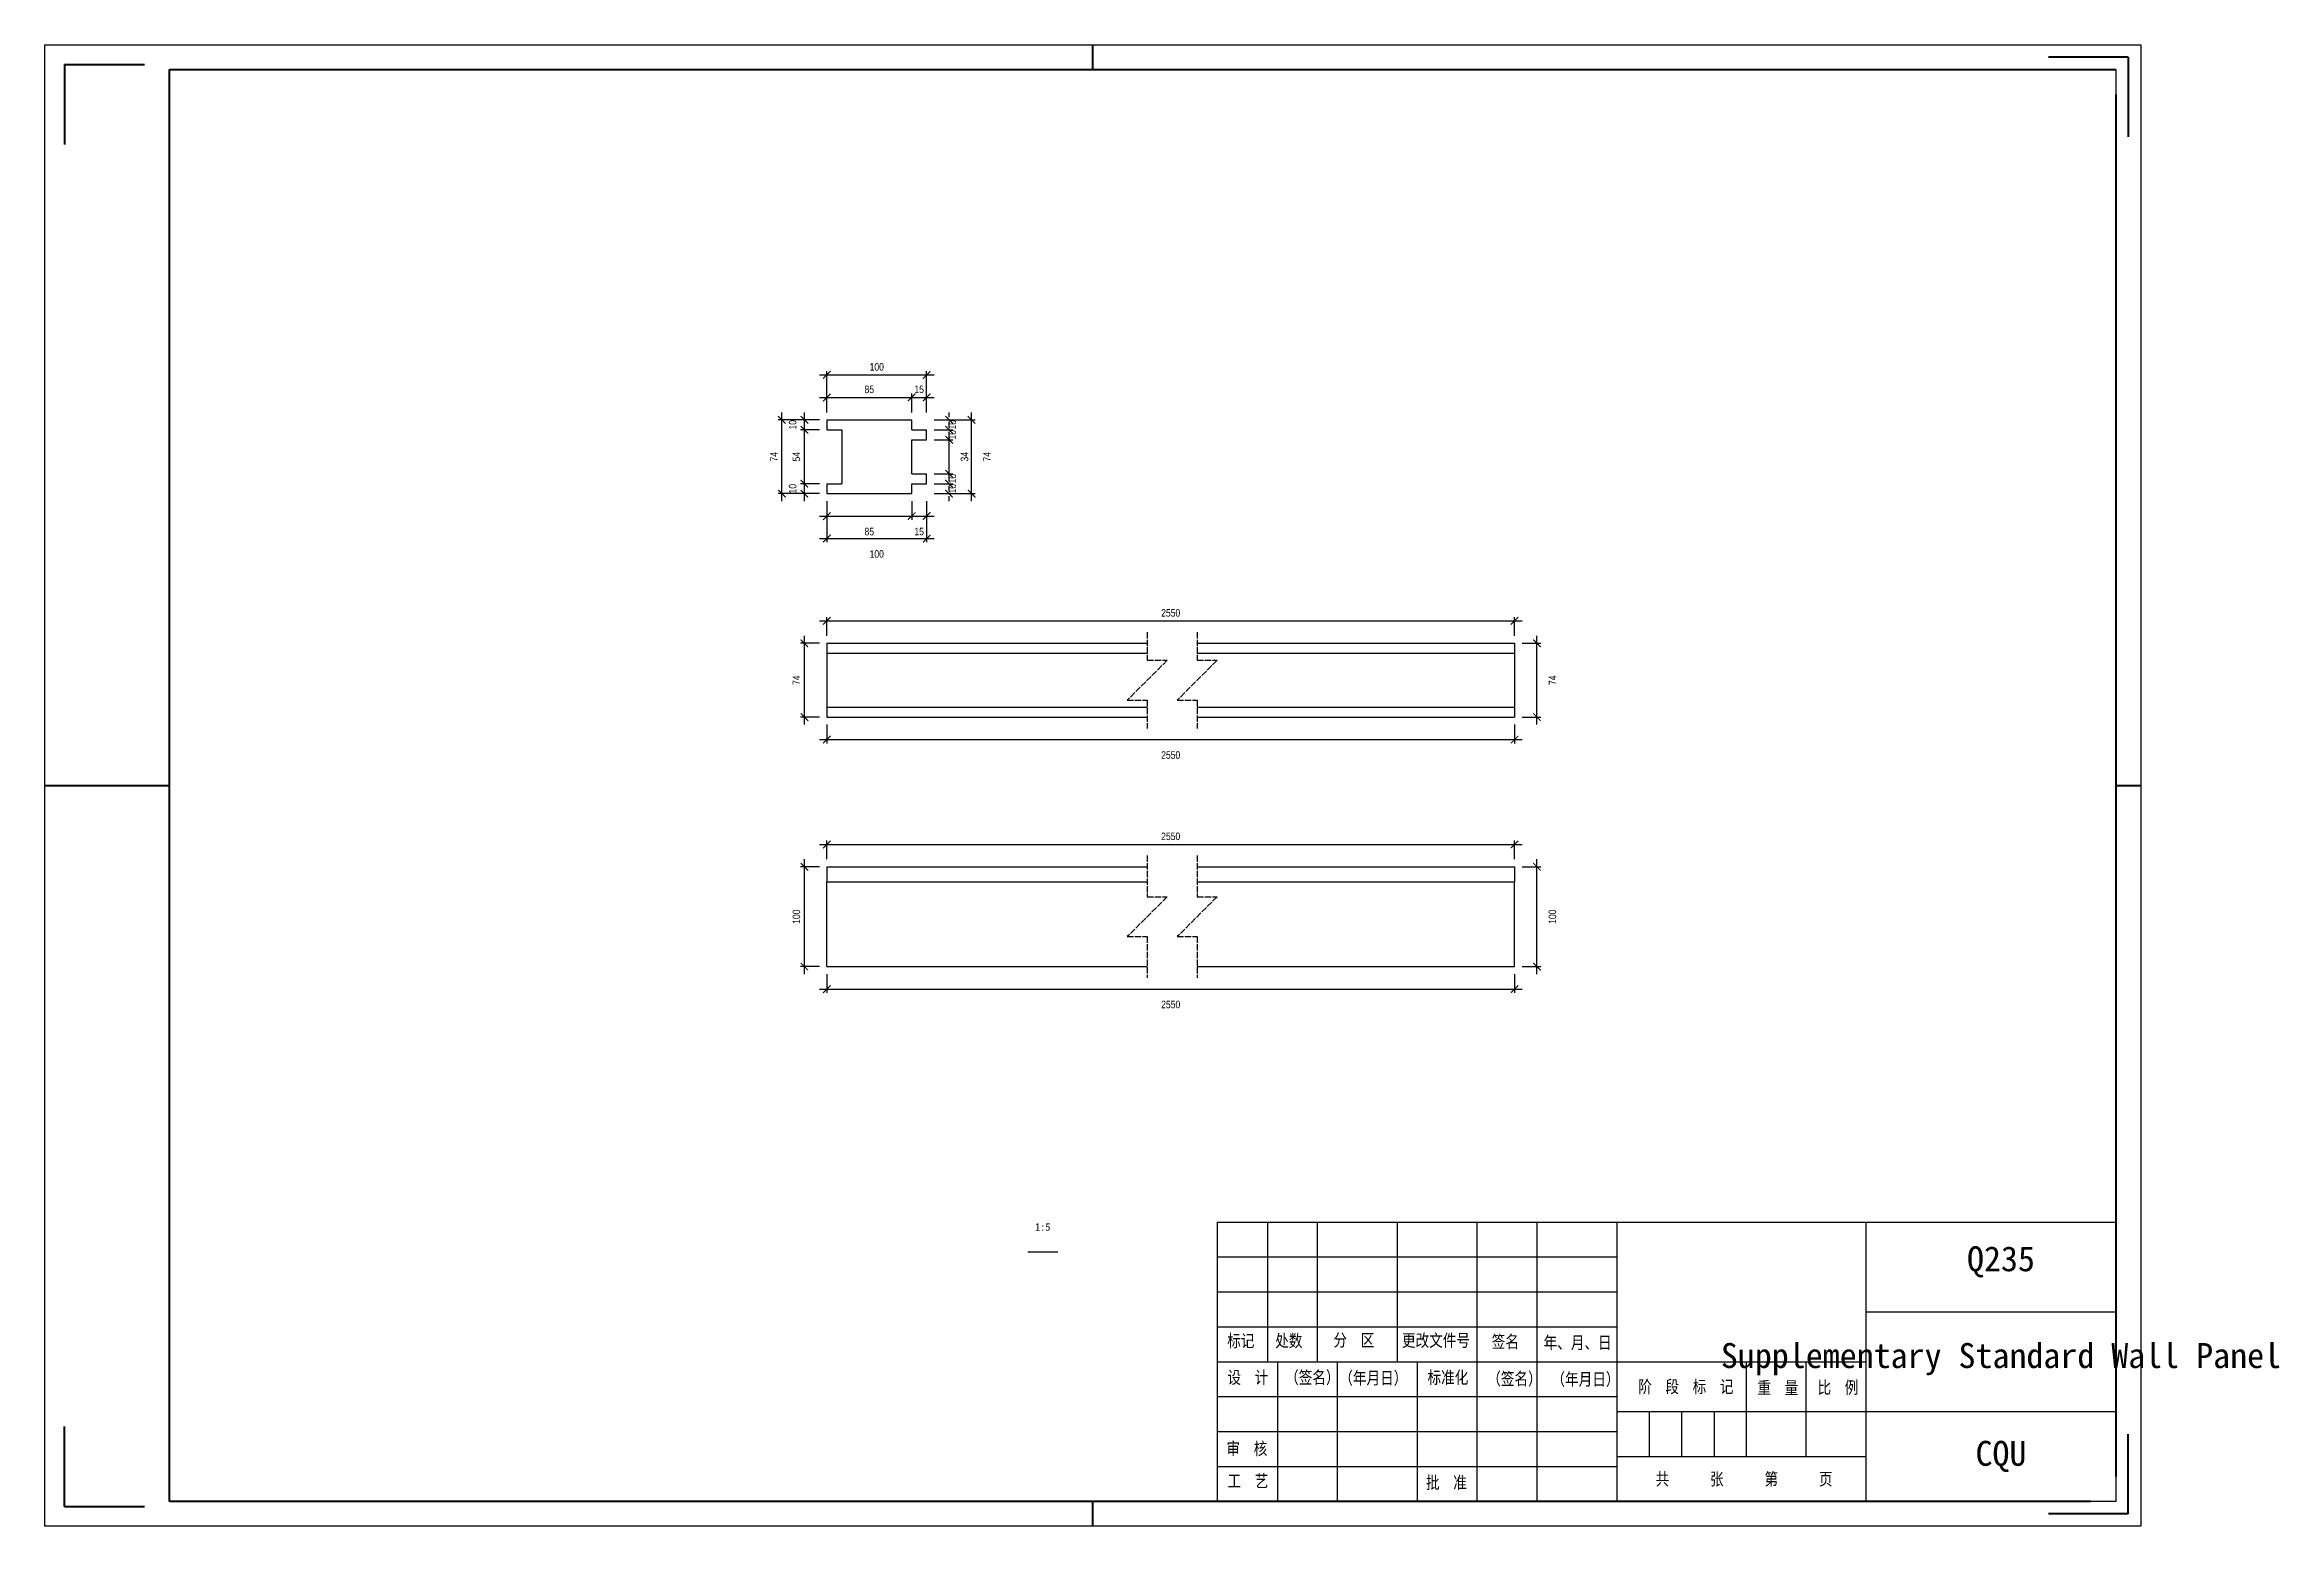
# Model space of a CAD drawing. Header units: millimetres. Extents: x 0 to 1925, y 0 to 4345.
# Drawn here: x 490 to 937.8, y 3670 to 3967 of the extents above; entities that cross this region are included whole.
import ezdxf

# ---------------------------------------------------------------- set-up
doc = ezdxf.new("R2010")
doc.units = ezdxf.units.MM
doc.linetypes.add('DASHED', pattern=[1.524, 1.27, -0.254])
doc.layers.add('总内框线', color=7, linetype='Continuous', lineweight=50)
doc.layers.add('总外框线', color=7, linetype='Continuous', lineweight=30)
doc.styles.add('OpenSansCondensed-Light', font='OpenSansCondensed-Light.ttf')
doc.styles.add('陈杰（2）', font='gbenor.shx', dxfattribs={"width": 0.8, "bigfont": 'gbcbig.shx'})
doc.dimstyles.new('EZDXF', dxfattribs={"dimtxt": 0.25, "dimasz": 0.175, "dimexe": 0.375, "dimexo": 0.125, "dimgap": 0.1, "dimtad": 1, "dimlfac": 100, "dimzin": 12, "dimdsep": 46, "dimtxsty": 'OpenSansCondensed-Light', "dimblk": 'ARCHTICK', "dimcen": 2.5, "dimazin": 3, "dimtfac": 0.5, "dimtmove": 2, "dimatfit": 3, "dimarcsym": 0})

msp = doc.modelspace()

# ---------------------------------------------------------------- texts
at = {"attachment_point": 5}
for s, insert, char_height in [('1:5', (690, 3730), 1.5), ('Q235', (882, 3723), 5), ('Supplementary Standard Wall Panel', (882, 3703.5), 5), ('CQU', (882, 3684), 5)]:
    msp.add_mtext(s, dxfattribs=dict(at, insert=insert, char_height=char_height))
at = {"char_height": 2.5, "width": 93.0192856, "attachment_point": 1, "style": '陈杰（2）'}
for s, insert in [('{\\fSimSun|b0|i0|c134|p2;标记}', (726.95482, 3708.44053)), ('{\\fSimSun|b0|i0|c134|p2;处数}', (736.57596, 3708.45543)), ('{\\fSimSun|b0|i0|c134|p2;分\u3000区}', (748.23692, 3708.57959)), ('{\\fSimSun|b0|i0|c134|p2;更改文件号}', (761.97169, 3708.52496)), ('{\\fSimSun|b0|i0|c134|p2;签名}', (779.95608, 3708.2667)), ('{\\fSimSun|b0|i0|c134|p2;年、月、日}', (790.35064, 3708.07301)), ('{\\fSimSun|b0|i0|c134|p2;设\u3000计}', (727.01432, 3701.10007)), ('{\\fSimSun|b0|i0|c134|p2;（签名）}', (738.55629, 3701.10007)), ('{\\fSimSun|b0|i0|c134|p2;\u3000（年月日）}', (746.68156, 3700.98584)), ('{\\fSimSun|b0|i0|c134|p2;标准化}', (767.08823, 3701.08517)), ('{\\fSimSun|b0|i0|c134|p2;（签名）}', (779.05516, 3700.83685)), ('{\\fSimSun|b0|i0|c134|p2;（年月日）}', (791.923, 3700.73752)), ('{\\fSimSun|b0|i0|c134|p2;阶\u3000段\u3000标\u3000记}', (809.30395, 3699.25254)), ('{\\fSimSun|b0|i0|c134|p2;重\u3000量}', (833.18681, 3699.02408)), ('{\\fSimSun|b0|i0|c134|p2;比\u3000例}', (845.23873, 3699.09361)), ('{\\fSimSun|b0|i0|c134|p2;审\u3000核}', (726.81034, 3686.83138)), ('{\\fSimSun|b0|i0|c134|p2;共\u3000\u3000\u3000张\u3000\u3000\u3000第\u3000\u3000\u3000页}', (812.79713, 3680.72757)), ('{\\fSimSun|b0|i0|c134|p2;工\u3000艺}', (727.01432, 3680.34515)), ('{\\fSimSun|b0|i0|c134|p2;批\u3000准}', (766.78226, 3680.0273))]:
    msp.add_mtext(s, dxfattribs=dict(at, insert=insert))

# ---------------------------------------------------------------- blocks, each defined once
blk = doc.blocks.new('_ARCHTICK')
at = {"color": 0, "linetype": 'ByBlock', "const_width": 0.15}
blk.add_lwpolyline([(-0.5, -0.5), (0.5, 0.5)], dxfattribs=at)

# ---------------------------------------------------------------- dimensions: what is measured, and where the dimension line sits
for base, p1, p2, location, text, override in [((646.72901, 3900.8), (646.72901, 3891.8), (666.72901, 3891.8), (656.72901, 3902.4), '100', {"dimtxt": 1.5, "dimasz": 1.5, "dimexe": 0.75, "dimexo": 1.5, "dimtad": 1, "dimlfac": 5, "dimblk": 'ARCHTICK', "dimsah": 0, "dimtsz": 0, "dimdle": 1.5, "dimtmove": 2}), ((646.72901, 3868), (646.72901, 3877), (666.72901, 3877), (656.72901, 3864.9), '100', {"dimtxt": 1.5, "dimasz": 1.5, "dimexe": 0.75, "dimexo": 1.5, "dimtad": 4, "dimlfac": 5, "dimblk": 'ARCHTICK', "dimsah": 0, "dimtsz": 0, "dimdle": 1.5, "dimtmove": 2}), ((646.72901, 3851.5), (646.72901, 3847), (784.52901, 3847), (715.62901, 3853.1), '2550', {"dimtxt": 1.5, "dimasz": 1.5, "dimexe": 0.75, "dimexo": 1.5, "dimtad": 1, "dimlfac": 5, "dimblk": 'ARCHTICK', "dimsah": 0, "dimtsz": 0, "dimdle": 1.5, "dimtmove": 2}), ((646.72901, 3827.7), (646.72901, 3832.2), (784.52901, 3832.2), (715.62901, 3824.6), '2550', {"dimtxt": 1.5, "dimasz": 1.5, "dimexe": 0.75, "dimexo": 1.5, "dimtad": 4, "dimlfac": 5, "dimblk": 'ARCHTICK', "dimsah": 0, "dimtsz": 0, "dimdle": 1.5, "dimtmove": 2}), ((646.72901, 3806.7), (646.72901, 3802.2), (784.52901, 3802.2), (715.62901, 3808.3), '2550', {"dimtxt": 1.5, "dimasz": 1.5, "dimexe": 0.75, "dimexo": 1.5, "dimtad": 1, "dimlfac": 5, "dimblk": 'ARCHTICK', "dimsah": 0, "dimtsz": 0, "dimdle": 1.5, "dimtmove": 2}), ((646.72901, 3777.7), (646.72901, 3782.2), (784.52901, 3782.2), (715.62901, 3774.6), '2550', {"dimtxt": 1.5, "dimasz": 1.5, "dimexe": 0.75, "dimexo": 1.5, "dimtad": 4, "dimlfac": 5, "dimblk": 'ARCHTICK', "dimsah": 0, "dimtsz": 0, "dimdle": 1.5, "dimtmove": 2})]:
    msp.add_linear_dim(base=base, p1=p1, p2=p2, location=location, text=text, dimstyle='EZDXF', override=override).render()
for base, p1, p2, location, override in [((646.72901, 3896.3), (646.72901, 3891.8), (663.72901, 3891.8), (655.22901, 3897.9), {"dimtxt": 1.5, "dimasz": 1.5, "dimexe": 0.75, "dimexo": 1.5, "dimtad": 1, "dimlfac": 5, "dimblk": 'ARCHTICK', "dimsah": 0, "dimtsz": 0, "dimdle": 1.5, "dimtmove": 2}), ((663.72901, 3896.3), (663.72901, 3891.8), (666.72901, 3891.8), (665.22901, 3897.9), {"dimtxt": 1.5, "dimasz": 1.5, "dimexe": 0.75, "dimexo": 1.5, "dimtad": 1, "dimlfac": 5, "dimblk": 'ARCHTICK', "dimsah": 0, "dimtsz": 0, "dimdle": 1.5, "dimtmove": 2}), ((646.72901, 3872.5), (646.72901, 3877), (663.72901, 3877), (655.22901, 3869.4), {"dimtxt": 1.5, "dimasz": 1.5, "dimexe": 0.75, "dimexo": 1.5, "dimtad": 4, "dimlfac": 5, "dimblk": 'ARCHTICK', "dimsah": 0, "dimtsz": 0, "dimdle": 1.5, "dimtmove": 2}), ((663.72901, 3872.5), (663.72901, 3877), (666.72901, 3877), (665.22901, 3869.4), {"dimtxt": 1.5, "dimasz": 1.5, "dimexe": 0.75, "dimexo": 1.5, "dimtad": 4, "dimlfac": 5, "dimblk": 'ARCHTICK', "dimsah": 0, "dimtsz": 0, "dimdle": 1.5, "dimtmove": 2})]:
    msp.add_linear_dim(base=base, p1=p1, p2=p2, location=location, dimstyle='EZDXF', override=override).render()
for base, p1, p2, location, text, override in [((637.72901, 3877), (646.72901, 3877), (646.72901, 3891.8), (636.12901, 3884.4), '74', {"dimtxt": 1.5, "dimasz": 1.5, "dimexe": 0.75, "dimexo": 1.5, "dimtad": 1, "dimlfac": 5, "dimblk": 'ARCHTICK', "dimsah": 0, "dimtsz": 0, "dimdle": 1.5, "dimtmove": 2}), ((675.72901, 3877), (666.72901, 3877), (666.72901, 3891.8), (678.82901, 3884.4), '74', {"dimtxt": 1.5, "dimasz": 1.5, "dimexe": 0.75, "dimexo": 1.5, "dimtad": 4, "dimlfac": 5, "dimblk": 'ARCHTICK', "dimsah": 0, "dimtsz": 0, "dimdle": 1.5, "dimtmove": 2}), ((642.22901, 3832.2), (646.72901, 3832.2), (646.72901, 3847), (640.62901, 3839.6), '74', {"dimtxt": 1.5, "dimasz": 1.5, "dimexe": 0.75, "dimexo": 1.5, "dimtad": 1, "dimlfac": 5, "dimblk": 'ARCHTICK', "dimsah": 0, "dimtsz": 0, "dimdle": 1.5, "dimtmove": 2}), ((789.02901, 3832.2), (784.52901, 3832.2), (784.52901, 3847), (792.12901, 3839.6), '74', {"dimtxt": 1.5, "dimasz": 1.5, "dimexe": 0.75, "dimexo": 1.5, "dimtad": 4, "dimlfac": 5, "dimblk": 'ARCHTICK', "dimsah": 0, "dimtsz": 0, "dimdle": 1.5, "dimtmove": 2}), ((642.22901, 3782.2), (646.72901, 3782.2), (646.72901, 3802.2), (640.62901, 3792.2), '100', {"dimtxt": 1.5, "dimasz": 1.5, "dimexe": 0.75, "dimexo": 1.5, "dimtad": 1, "dimlfac": 5, "dimblk": 'ARCHTICK', "dimsah": 0, "dimtsz": 0, "dimdle": 1.5, "dimtmove": 2}), ((789.02901, 3782.2), (784.52901, 3782.2), (784.52901, 3802.2), (792.12901, 3792.2), '100', {"dimtxt": 1.5, "dimasz": 1.5, "dimexe": 0.75, "dimexo": 1.5, "dimtad": 4, "dimlfac": 5, "dimblk": 'ARCHTICK', "dimsah": 0, "dimtsz": 0, "dimdle": 1.5, "dimtmove": 2})]:
    msp.add_linear_dim(base=base, p1=p1, p2=p2, angle=90, location=location, text=text, dimstyle='EZDXF', override=override).render()
for base, p1, p2, location, override in [((642.22901, 3889.8), (646.72901, 3889.8), (646.72901, 3891.8), (639.87901, 3890.8), {"dimtxt": 1.5, "dimasz": 1.5, "dimexe": 0.75, "dimexo": 1.5, "dimtad": 1, "dimlfac": 5, "dimblk": 'ARCHTICK', "dimsah": 0, "dimtsz": 0, "dimdle": 1.5, "dimtmove": 2}), ((642.22901, 3879), (646.72901, 3879), (646.72901, 3889.8), (640.62901, 3884.4), {"dimtxt": 1.5, "dimasz": 1.5, "dimexe": 0.75, "dimexo": 1.5, "dimtad": 1, "dimlfac": 5, "dimblk": 'ARCHTICK', "dimsah": 0, "dimtsz": 0, "dimdle": 1.5, "dimtmove": 2}), ((671.22901, 3889.8), (666.72901, 3889.8), (666.72901, 3891.8), (671.87901, 3890.8), {"dimtxt": 1.5, "dimasz": 1.5, "dimexe": 0.75, "dimexo": 1.5, "dimtad": 4, "dimlfac": 5, "dimblk": 'ARCHTICK', "dimsah": 0, "dimtsz": 0, "dimdle": 1.5, "dimtmove": 2}), ((671.22901, 3887.8), (666.72901, 3887.8), (666.72901, 3889.8), (671.87901, 3888.8), {"dimtxt": 1.5, "dimasz": 1.5, "dimexe": 0.75, "dimexo": 1.5, "dimtad": 4, "dimlfac": 5, "dimblk": 'ARCHTICK', "dimsah": 0, "dimtsz": 0, "dimdle": 1.5, "dimtmove": 2}), ((671.22901, 3881), (666.72901, 3881), (666.72901, 3887.8), (674.32901, 3884.4), {"dimtxt": 1.5, "dimasz": 1.5, "dimexe": 0.75, "dimexo": 1.5, "dimtad": 4, "dimlfac": 5, "dimblk": 'ARCHTICK', "dimsah": 0, "dimtsz": 0, "dimdle": 1.5, "dimtmove": 2}), ((671.22901, 3879), (666.72901, 3879), (666.72901, 3881), (671.87901, 3880), {"dimtxt": 1.5, "dimasz": 1.5, "dimexe": 0.75, "dimexo": 1.5, "dimtad": 4, "dimlfac": 5, "dimblk": 'ARCHTICK', "dimsah": 0, "dimtsz": 0, "dimdle": 1.5, "dimtmove": 2}), ((642.22901, 3877), (646.72901, 3877), (646.72901, 3879), (639.87901, 3878), {"dimtxt": 1.5, "dimasz": 1.5, "dimexe": 0.75, "dimexo": 1.5, "dimtad": 1, "dimlfac": 5, "dimblk": 'ARCHTICK', "dimsah": 0, "dimtsz": 0, "dimdle": 1.5, "dimtmove": 2}), ((671.22901, 3877), (666.72901, 3877), (666.72901, 3879), (671.87901, 3878), {"dimtxt": 1.5, "dimasz": 1.5, "dimexe": 0.75, "dimexo": 1.5, "dimtad": 4, "dimlfac": 5, "dimblk": 'ARCHTICK', "dimsah": 0, "dimtsz": 0, "dimdle": 1.5, "dimtmove": 2})]:
    msp.add_linear_dim(base=base, p1=p1, p2=p2, angle=90, location=location, dimstyle='EZDXF', override=override).render()

# ---------------------------------------------------------------- linework, layer by layer
for p, q in [((905, 3962), (905, 3777)), ((646.72901, 3891.8), (663.72901, 3891.8)), ((646.72901, 3891.8), (646.72901, 3889.8)), ((663.72901, 3889.8), (663.72901, 3891.8)), ((646.72901, 3889.8), (649.72901, 3889.8)), ((649.72901, 3889.8), (649.72901, 3879)), ((663.72901, 3889.8), (666.72901, 3889.8)), ((663.72901, 3887.8), (666.72901, 3887.8)), ((663.72901, 3881), (663.72901, 3887.8)), ((666.72901, 3887.8), (666.72901, 3889.8)), ((646.72901, 3879), (649.72901, 3879)), ((646.72901, 3879), (646.72901, 3877)), ((663.72901, 3881), (666.72901, 3881)), ((663.72901, 3879), (666.72901, 3879)), ((663.72901, 3877), (663.72901, 3879)), ((666.72901, 3879), (666.72901, 3881)), ((646.72901, 3877), (663.72901, 3877)), ((646.72901, 3847), (710.92901, 3847)), ((646.72901, 3847), (646.72901, 3845)), ((720.92901, 3847), (784.52901, 3847)), ((784.52901, 3847), (784.52901, 3845)), ((646.72901, 3845), (710.92901, 3845)), ((646.72901, 3845), (646.72901, 3834.2)), ((720.92901, 3845), (784.52901, 3845)), ((784.52901, 3845), (784.52901, 3834.2)), ((646.72901, 3834.2), (710.92901, 3834.2)), ((646.72901, 3834.2), (646.72901, 3832.2)), ((720.92901, 3834.2), (784.52901, 3834.2)), ((784.52901, 3834.2), (784.52901, 3832.2)), ((646.72901, 3832.2), (710.92901, 3832.2)), ((720.92901, 3832.2), (784.52901, 3832.2)), ((646.72901, 3802.2), (710.92901, 3802.2)), ((646.72901, 3802.2), (646.72901, 3799.2)), ((720.92901, 3802.2), (784.52901, 3802.2)), ((784.52901, 3802.2), (784.52901, 3799.2)), ((646.72901, 3799.2), (710.92901, 3799.2)), ((646.72901, 3782.2), (646.72901, 3799.2)), ((720.92901, 3799.2), (784.52901, 3799.2)), ((784.52901, 3782.2), (784.52901, 3799.2)), ((646.72901, 3782.2), (710.92901, 3782.2)), ((720.92901, 3782.2), (784.52901, 3782.2)), ((725, 3731), (905, 3731)), ((725, 3675), (725, 3731)), ((735, 3731), (735, 3703)), ((745, 3731), (745, 3703)), ((761, 3731), (761, 3703)), ((777, 3731), (777, 3703)), ((789, 3731), (789, 3675)), ((805, 3731), (805, 3675)), ((855, 3675), (855, 3731)), ((905, 3731), (905, 3675)), ((687, 3725), (693, 3725)), ((725, 3724), (805, 3724)), ((725, 3717), (805, 3717)), ((855, 3713), (905, 3713)), ((725, 3710), (805, 3710)), ((725, 3703), (855, 3703)), ((737, 3703), (737, 3675)), ((749, 3703), (749, 3675)), ((765, 3703), (765, 3675)), ((777, 3703), (777, 3675)), ((831, 3684), (831, 3703)), ((843, 3684), (843, 3703)), ((725, 3696), (805, 3696)), ((805, 3693), (855, 3693)), ((811.5, 3693), (811.5, 3684)), ((818, 3693), (818, 3684)), ((824.5, 3693), (824.5, 3684)), ((855, 3693), (905, 3693)), ((725, 3689), (805, 3689)), ((725, 3682), (805, 3682)), ((805, 3684), (855, 3684)), ((905, 3675), (725, 3675))]:
    msp.add_line(p, q)
at = {"linetype": 'DASHED'}
for p, q in [((710.92901, 3849.25), (710.92901, 3843.6)), ((720.92901, 3849.25), (720.92901, 3843.6)), ((714.92901, 3843.6), (706.92901, 3835.6)), ((710.92901, 3843.6), (714.92901, 3843.6)), ((724.92901, 3843.6), (716.92901, 3835.6)), ((720.92901, 3843.6), (724.92901, 3843.6)), ((706.92901, 3835.6), (710.92901, 3835.6)), ((710.92901, 3835.6), (710.92901, 3829.95)), ((716.92901, 3835.6), (720.92901, 3835.6)), ((720.92901, 3835.6), (720.92901, 3829.95)), ((710.92901, 3804.45), (710.92901, 3796.2)), ((720.92901, 3804.45), (720.92901, 3796.2)), ((714.92901, 3796.2), (706.92901, 3788.2)), ((710.92901, 3796.2), (714.92901, 3796.2)), ((724.92901, 3796.2), (716.92901, 3788.2)), ((720.92901, 3796.2), (724.92901, 3796.2)), ((706.92901, 3788.2), (710.92901, 3788.2)), ((710.92901, 3788.2), (710.92901, 3779.95)), ((716.92901, 3788.2), (720.92901, 3788.2)), ((720.92901, 3788.2), (720.92901, 3779.95))]:
    msp.add_line(p, q, dxfattribs=at)
at = {"layer": '总内框线'}
for p, q in [((494, 3963), (494, 3947)), ((494, 3963), (510, 3963)), ((700, 3962), (700, 3967)), ((907.5, 3964.5), (891.5, 3964.5)), ((907.5, 3964.5), (907.5, 3948.5)), ((515, 3675), (515, 3962)), ((515, 3962), (905, 3962)), ((905, 3957), (905, 3680)), ((490, 3818.5), (515, 3818.5)), ((905, 3818.5), (910, 3818.5)), ((494, 3674), (494, 3690)), ((907.5, 3672.5), (907.5, 3688.5)), ((494, 3674), (510, 3674)), ((900, 3675), (515, 3675)), ((700, 3670), (700, 3675)), ((907.5, 3672.5), (891.5, 3672.5))]:
    msp.add_line(p, q, dxfattribs=at)
at = {"layer": '总外框线'}
for p, q in [((490, 3670), (490, 3967)), ((490, 3967), (910, 3967)), ((910, 3967), (910, 3670)), ((910, 3670), (490, 3670))]:
    msp.add_line(p, q, dxfattribs=at)

msp.set_redraw_order([(e.dxf.handle, doc.entitydb.next_handle()) for e in msp.query("TEXT MTEXT ATTDEF DIMENSION ARC_DIMENSION")])  # texts and dimensions are drawn at this point

doc.saveas('drawing.dxf')
